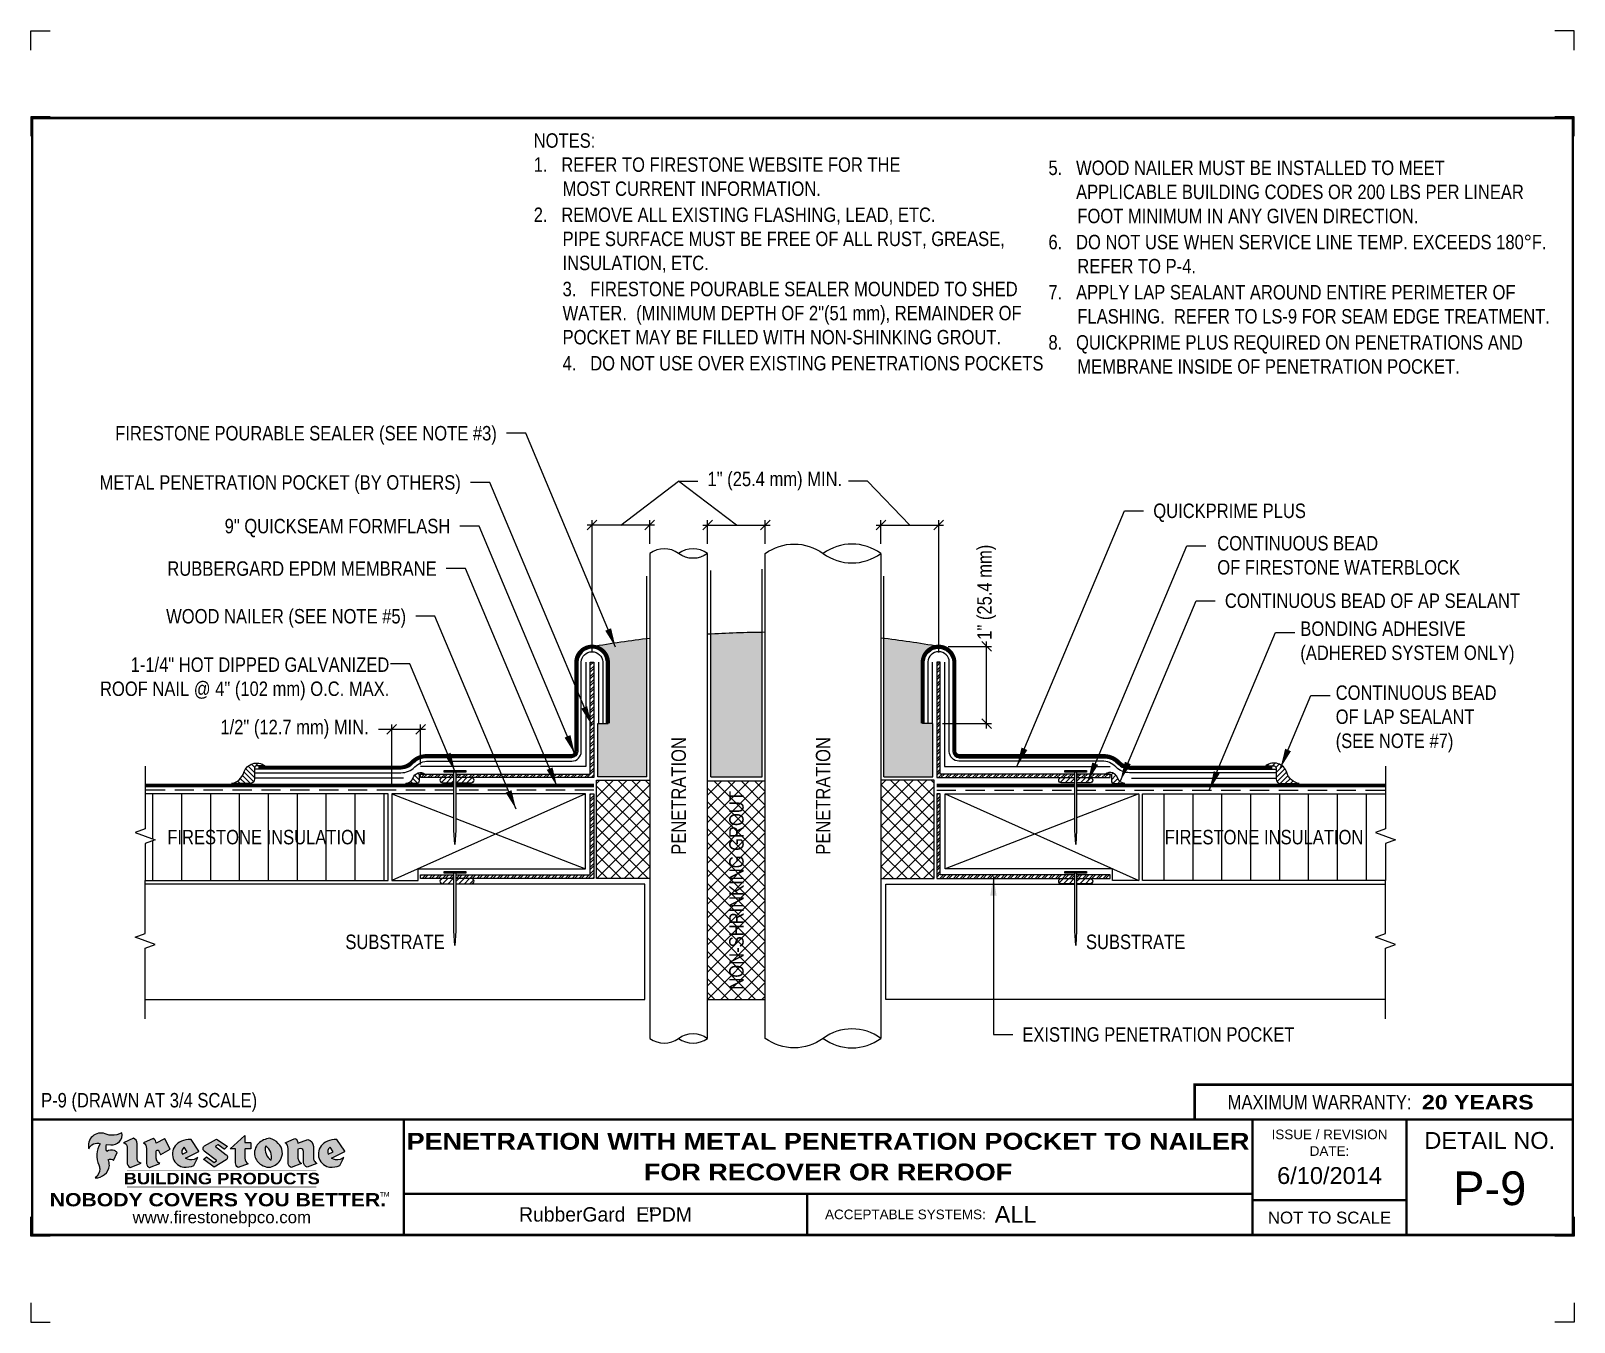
# Model space of a CAD drawing. Header units: inches. Extents: x 99.4 to 119.5, y -301 to -284.2.
import ezdxf
from ezdxf.enums import TextEntityAlignment as Align

# ---------------------------------------------------------------- set-up
doc = ezdxf.new("R2010")
doc.units = ezdxf.units.IN
doc.header["$MEASUREMENT"] = 0
doc.linetypes.add('HIDDEN', pattern=[0.375, 0.25, -0.125])
doc.layers.get('0').update_dxf_attribs({"linetype": 'CONTINUOUS'})
doc.layers.get('DEFPOINTS').update_dxf_attribs({"linetype": 'CONTINUOUS'})
for name, color, linetype in [('FSBP-ACCESSORY-OTHER', 7, 'CONTINUOUS'), ('FSBP-ADHESIVE', 1, 'HIDDEN'), ('FSBP-ANNO-NOTE', 7, 'CONTINUOUS'), ('FSBP-INSULATION', 7, 'CONTINUOUS'), ('FSBP-MEMBRANE', 7, 'CONTINUOUS'), ('FSBP-OTHER', 7, 'CONTINUOUS'), ('FSBP-SEALANTS', 1, 'CONTINUOUS'), ('FSBP-SUBSTRATE-GENERIC', 9, 'CONTINUOUS'), ('FSBP-TTLB', 7, 'CONTINUOUS'), ('FSBP-TTLB-BORDER', 7, 'CONTINUOUS'), ('FSBP-TTLB-TEXT', 7, 'CONTINUOUS'), ('FSBP-WOOD', 7, 'CONTINUOUS')]:
    doc.layers.add(name, color=color, linetype=linetype)
doc.styles.add('FSBP_ARIAL', font='arial.ttf')
doc.styles.add('FSBP_ARIAL_BOLD', font='')
doc.styles.add('FSBP_ARIAL_NAR', font='ARIALN.TTF')
doc.styles.add('FSBP_BANKGOTHIC', font='bgothm.ttf')
doc.styles.get('FSBP_ARIAL_BOLD').set_extended_font_data('Arial Black')
doc.linetypes.add('ZIGZAG', pattern='A,0.0001,-0.2,[131,ltypeshp.shx,S=0.2,R=0,X=-0.2,Y=0],-0.4,[131,ltypeshp.shx,S=0.2,R=180,X=0.2,Y=0],-0.2', length=0.8001)
doc.dimstyles.new('FSBP-DIM', dxfattribs={"dimtxt": 0.1875, "dimasz": 0.125, "dimexe": 0.0625, "dimexo": 0.125, "dimgap": 0.125, "dimtad": 0, "dimdec": 0, "dimzin": 1, "dimdsep": 46, "dimlunit": 4, "dimtxsty": 'FSBP_ARIAL_NAR', "dimblk": 'OBLIQUE', "dimcen": 0.09375, "dimdle": 0.0625, "dimclrd": 256, "dimclre": 256, "dimclrt": 256, "dimadec": 0, "dimazin": 0, "dimtfac": 1, "dimtdec": 0, "dimtmove": 1, "dimatfit": 3, "dimfxl": 1, "dimtolj": 1, "dimtzin": 0, "dimlwd": -1, "dimlwe": -1, "dimarcsym": 0})
doc.dimstyles.new('FSBP-LEADER', dxfattribs={"dimtxt": 0.1875, "dimasz": 0.25, "dimexe": 0.0625, "dimexo": 0.125, "dimgap": 0.125, "dimtad": 0, "dimtih": 1, "dimtoh": 1, "dimdec": 4, "dimzin": 0, "dimdsep": 46, "dimlunit": 4, "dimtxsty": 'FSBP_ARIAL_NAR', "dimcen": 0.09375, "dimclrd": 256, "dimclre": 256, "dimclrt": 256, "dimadec": 0, "dimazin": 0, "dimtfac": 1, "dimtdec": 4, "dimtofl": 0, "dimtmove": 0, "dimatfit": 3, "dimfxl": 1, "dimtolj": 1, "dimtzin": 0, "dimlwd": -1, "dimlwe": -1, "dimarcsym": 0})
pattern_1 = [(90, (-44.46874999999966, -91.07266963628265), (-0.375, 2.296136913416957e-17), [])]
pattern_2 = [(45, (-176.4687499999998, -143.6076696362825), (-0.04419417382415922, 0.04419417382415922), []), (45, (-176.4687499999998, -143.5764196362825), (-0.04419417382415922, 0.04419417382415922), [])]
pattern_3 = [(45, (-176.4687499999998, -143.6076696362825), (-0.03535533905932738, 0.03535533905932738), [])]

msp = doc.modelspace()

# ---------------------------------------------------------------- texts
at = {"layer": 'DEFPOINTS', "style": 'FSBP_ARIAL_NAR'}
msp.add_text('P-9 (DRAWN AT 3/4 SCALE)', height=0.1875, dxfattribs=at).set_placement((99.57985848452972, -298.1186479427975), align=Align.MIDDLE_LEFT)
at = {"layer": 'FSBP-ANNO-NOTE', "style": 'FSBP_ARIAL_NAR'}
for s, p in [('FIRESTONE POURABLE SEALER (SEE NOTE #3)', (105.4945033373516, -289.4606157488232)), ('METAL PENETRATION POCKET (BY OTHERS)', (105.0274840408653, -290.0996481062596)), ('9" QUICKSEAM FORMFLASH', (104.8907310754884, -290.6662150742071)), ('RUBBERGARD EPDM MEMBRANE', (104.7141373343805, -291.217843601787)), ('WOOD NAILER (SEE NOTE #5)', (104.3174657894777, -291.8365008947786))]:
    msp.add_text(s, height=0.1875, dxfattribs=at).set_placement(p, align=Align.MIDDLE_RIGHT)
for s, p in [('QUICKPRIME PLUS', (114.0158355930861, -290.4677873123168)), ('CONTINUOUS BEAD OF AP SEALANT', (114.9452745783343, -291.6347450097784)), ('EXISTING PENETRATION POCKET', (112.31601487547, -297.2652522001817))]:
    msp.add_text(s, height=0.1875, dxfattribs=at).set_placement(p, align=Align.MIDDLE_LEFT)
for s, p in [('PENETRATION', (107.8550773754699, -294.1689880162292)), ('PENETRATION', (109.73007737547, -294.1689880162292)), ('NON-SHRINKING GROUT', (108.60507737547, -295.3945651431051))]:
    msp.add_text(s, height=0.1875, rotation=90, dxfattribs=at).set_placement(p, align=Align.MIDDLE)
for s, p in [('FIRESTONE INSULATION', (102.5065904465035, -294.7034287770632)), ('FIRESTONE INSULATION', (115.4535643044366, -294.7034287770633)), ('SUBSTRATE', (104.173555765826, -296.0628037770633)), ('SUBSTRATE', (113.7865989851141, -296.0628037770633))]:
    msp.add_text(s, height=0.1875, dxfattribs=at).set_placement(p, align=Align.MIDDLE_CENTER)
at = {"layer": 'FSBP-ANNO-NOTE', "char_height": 0.1875, "attachment_point": 1, "style": 'FSBP_ARIAL_NAR'}
for s, width, heights, insert in [('\\pi-0.375,l0.375,t0.1875,0.375;NOTES:\\P1.   REFER TO FIRESTONE WEBSITE FOR THE                \\P\\pi0;MOST CURRENT INFORMATION.\\P\\pi-0.375;{\\H0.083333x;\\P\\pt0.375;}2.   REMOVE ALL EXISTING FLASHING, LEAD, ETC.\\P\\pi0;PIPE SURFACE MUST BE FREE OF ALL RUST, GREASE, INSULATION, ETC.\\P{\\H0.083333x;\\P\\pi-0.375;}3.   FIRESTONE POURABLE SEALER MOUNDED TO SHED WATER.  (MINIMUM DEPTH OF 2"(51 mm), REMAINDER OF POCKET MAY BE FILLED WITH NON-SHINKING GROUT. \\P{\\H0.083333x;\\P}4.   DO NOT USE OVER EXISTING PENETRATIONS POCKETS', 6.433901067091938, [3.434524132200751], (105.9738648130442, -285.5674691764852)), ('\\A1;\\pi-0.375,l0.375,t0.375;5.   WOOD NAILER MUST BE INSTALLED TO MEET\\P      APPLICABLE BUILDING CODES OR 200 LBS PER LINEAR FOOT MINIMUM IN ANY GIVEN DIRECTION.\\P{\\H0.083333x;\\P}6.   DO NOT USE WHEN SERVICE LINE TEMP. EXCEEDS 180°F. REFER TO P-4.{\\H0.083333x;\\P\\ptz;\\P\\pt0.375;}7.   APPLY LAP SEALANT AROUND ENTIRE PERIMETER OF FLASHING.  REFER TO LS-9 FOR SEAM EDGE TREATMENT.\\P{\\H0.083333x;\\P}8.   QUICKPRIME PLUS REQUIRED ON PENETRATIONS AND MEMBRANE INSIDE OF PENETRATION POCKET.', 6.539554345439683, [3.640632569124081], (112.6551405369682, -285.9218618660616)), ('\\A1;\\pi-0.375,l0.375,t0.375;CONTINUOUS BEAD \\POF FIRESTONE WATERBLOCK', 3.665166970477003, [0.524620496060324], (114.8464126194594, -290.7948928414426)), ('\\A1;\\pi-0.375,l0.375,t0.375;BONDING ADHESIVE\\P(ADHERED SYSTEM ONLY)', 2.901163796235778, [0.699724375785026], (115.9243032299237, -291.9042537866371)), ('\\A1;\\pi0.17776,l0.375,t0.92776;1-1/4" HOT DIPPED GALVANIZED \\P\\pi-0.21937,t0.53063;ROOF NAIL @ 4" (102 mm) O.C. MAX.', 3.876473527168855, [0.600738200599098], (100.1889474805794, -292.3711707860184)), ('\\A1;\\pi-0.375,l0.375,t0.375;CONTINUOUS BEAD \\POF LAP SEALANT\\P(SEE NOTE #7)', 2.258976580214949, [0.9508773546367042], (116.3834127172267, -292.7343678367943))]:
    msp.add_mtext_dynamic_manual_height_columns(s, width=width, gutter_width=23.08110225731588, heights=heights, dxfattribs=dict(at, insert=insert))

# ---------------------------------------------------------------- blocks, each defined once
blk = doc.blocks.new('_OBLIQUE')
at = {"color": 0, "linetype": 'ByBlock'}
blk.add_line((-0.5, -0.5), (0.5, 0.5), dxfattribs=at)
blk = doc.blocks.new('*D1')
at = {"layer": 'DEFPOINTS', "color": 0, "transparency": 16777216}
for p in [(104.5055217368251, -293.3030863029493), (104.5055217368251, -293.8846938705128), (104.1305217368251, -294.1409287770633)]:
    blk.add_point(p, dxfattribs=at)
at = {"layer": 'FSBP-ANNO-NOTE', "transparency": 16777216}
for p, q in [((104.1305217368251, -294.0159287770633), (104.1305217368251, -293.2405863029493)), ((104.5055217368251, -293.7596938705128), (104.5055217368251, -293.2405863029493)), ((103.9581130627564, -293.3030863029493), (104.1305217368251, -293.3030863029493)), ((104.0680217368251, -293.3030863029493), (104.5680217368251, -293.3030863029493))]:
    blk.add_line(p, q, dxfattribs=at)
at = {"layer": 'FSBP-ANNO-NOTE', "transparency": 16777216, "xscale": 0.125, "yscale": 0.125, "zscale": 0.125, "rotation": 180}
blk.add_blockref('_OBLIQUE', (104.1305217368251, -293.3030863029493), dxfattribs=at)
at = {"layer": 'FSBP-ANNO-NOTE', "transparency": 16777216, "xscale": 0.125, "yscale": 0.125, "zscale": 0.125}
blk.add_blockref('_OBLIQUE', (104.5055217368251, -293.3030863029493), dxfattribs=at)
at = {"layer": 'FSBP-ANNO-NOTE', "transparency": 16777216, "insert": (103.8331130627564, -293.3030863029493), "char_height": 0.1875, "attachment_point": 6, "style": 'FSBP_ARIAL_NAR'}
blk.add_mtext('\\A1;1/2" (12.7 mm) MIN.', dxfattribs=at)
blk = doc.blocks.new('*D3')
at = {"layer": 'DEFPOINTS', "color": 0, "transparency": 16777216}
for p in [(106.7320842368251, -290.6531083208092), (107.48007737547, -291.0222582717101), (106.7320842368251, -292.4315688705128)]:
    blk.add_point(p, dxfattribs=at)
at = {"layer": 'FSBP-ANNO-NOTE', "transparency": 16777216}
for p, q in [((107.1060808061476, -290.6531083208092), (107.8550773754701, -290.0822673143712)), ((107.8550773754701, -290.0822673143712), (108.1050773754701, -290.0822673143712)), ((107.54257737547, -290.6531083208092), (106.6695842368251, -290.6531083208092)), ((106.7320842368251, -292.3065688705128), (106.7320842368251, -290.5906083208092)), ((107.48007737547, -290.8972582717101), (107.48007737547, -290.5906083208092))]:
    blk.add_line(p, q, dxfattribs=at)
at = {"layer": 'FSBP-ANNO-NOTE', "transparency": 16777216, "xscale": 0.125, "yscale": 0.125, "zscale": 0.125, "rotation": 180}
blk.add_blockref('_OBLIQUE', (106.7320842368251, -290.6531083208092), dxfattribs=at)
at = {"layer": 'FSBP-ANNO-NOTE', "transparency": 16777216, "xscale": 0.125, "yscale": 0.125, "zscale": 0.125}
blk.add_blockref('_OBLIQUE', (107.48007737547, -290.6531083208092), dxfattribs=at)
at = {"layer": 'FSBP-ANNO-NOTE', "transparency": 16777216, "insert": (108.2300773754701, -290.0822673143712), "char_height": 0.1875, "attachment_point": 4, "style": 'FSBP_ARIAL_NAR'}
blk.add_mtext('\\A1;1" (25.4 mm) MIN.', dxfattribs=at)
blk = doc.blocks.new('*D4')
at = {"layer": 'DEFPOINTS', "color": 0, "transparency": 16777216}
for p in [(111.2284788806869, -292.2287827526421), (111.85282725302, -292.2287827526421), (111.1552284106158, -293.2305717464915)]:
    blk.add_point(p, dxfattribs=at)
at = {"layer": 'FSBP-ANNO-NOTE', "transparency": 16777216}
for p, q in [((111.3534788806869, -292.2287827526421), (111.91532725302, -292.2287827526421)), ((111.85282725302, -293.2930717464915), (111.85282725302, -292.1662827526421)), ((111.2802284106158, -293.2305717464915), (111.91532725302, -293.2305717464915))]:
    blk.add_line(p, q, dxfattribs=at)
at = {"layer": 'FSBP-ANNO-NOTE', "transparency": 16777216, "xscale": 0.125, "yscale": 0.125, "zscale": 0.125}
for p, rotation in [((111.85282725302, -292.2287827526421), 90), ((111.85282725302, -293.2305717464915), 270)]:
    blk.add_blockref('_OBLIQUE', p, dxfattribs=dict(at, rotation=rotation))
at = {"layer": 'FSBP-ANNO-NOTE', "transparency": 16777216, "insert": (111.85282725302, -291.5249822116172), "char_height": 0.1875, "attachment_point": 5, "rotation": 90, "style": 'FSBP_ARIAL_NAR'}
blk.add_mtext('\\A1;1" (25.4 mm)', dxfattribs=at)
blk = doc.blocks.new('TTLB-EPDM_2')
at = {"layer": 'FSBP-TTLB-TEXT'}
h = blk.add_hatch(color=1, dxfattribs=at)
edge = h.paths.add_edge_path()
edge.add_arc((1.037309769669573, -0.1982514792917306), 0.1319107607348553, 264.0410451462098, 370.3106169565175)
edge.add_arc((1.027551646585694, 0.1214293576525799), 0.3273056962876235, 270.05058356628535, 295.23459397187514, ccw=False)
edge.add_arc((1.022801957313345, -0.06680179986895154), 0.1391656561713503, 249.3281275763668, 272.0749124149863, ccw=False)
edge.add_line((0.9736743133014443, -0.1970076156048179), (0.9474927838574558, -0.1852745150568325))
edge.add_arc((0.8939498971398288, -0.3394262635682071), 0.1631857907024099, 70.84590087378872, 194.3325259843273)
edge.add_arc((0.8444260109029493, -0.4259936440910768), 0.1179914261095279, 70.96950098067128, 156.9641407594482, ccw=False)
edge.add_arc((1.153141409296894, -0.4684497516079468), 0.3110405457095052, 150.3231137483159, 203.2084295854517)
edge.add_arc((0.7562495500622943, -0.6412608153899899), 0.1218587156617311, 0.8849157075190988, 24.34668939894999, ccw=False)
edge.add_arc((0.7493781665697374, -0.6475258110744375), 0.1289731377238325, -58.36655102076742, 3.6216782311386737, ccw=False)
edge.add_arc((0.8256699029544474, -0.5792158350996106), 0.1783301886510354, 267.2205474105585, 354.1381621173521)
edge.add_arc((0.7903121048625305, -0.6011409294291745), 0.212787892960859, 0.9996158580669322, 21.00503380861244)
edge.add_arc((1.01880712263941, -0.5666691048185161), 0.05136395668415847, 40.82117713173261, 125.52727787225791, ccw=False)
edge.add_line((1.057676976260041, -0.5330924682126437), (1.102776947655911, -0.4308018311949837))
edge.add_arc((1.040858222524664, -0.4699705673995949), 0.07326744446031509, 32.31675181867256, 66.31481236598174)
edge.add_arc((1.032262518825329, -0.5063316993097662), 0.1102246948011782, 69.8179132332389, 125.254734720681)
edge.add_arc((1.127708877207287, -0.368959353531244), 0.1659710644737306, 164.1569669952081, 196.5811013160487, ccw=False)
edge.add_line((0.9680425188342383, -0.3236487780942383), (1.023615334387159, -0.3294494641845773))
h = blk.add_hatch(color=1, dxfattribs=at)
edge = h.paths.add_edge_path()
edge.add_line((1.275239419159561, -0.6223407783464694), (1.415345367376062, -0.5660418822574371))
edge.add_arc((1.421019305783958, -0.5090099247487757), 0.05731350411836949, 181.9717871001989, 264.31851000495806, ccw=False)
edge.add_line((1.363739737527226, -0.5109819325197265), (1.363412352251203, -0.3102363679013962))
edge.add_arc((1.294263659668751, -0.3103491388303989), 0.06914878453844908, 0.0934405599591014, 72.42834396969012)
edge.add_line((1.315139561173908, -0.2444268274366692), (1.186839444240604, -0.3024209471341379))
edge.add_arc((1.175246268095289, -0.3585110609420917), 0.05727567197445628, -0.017399788185912257, 78.322067691347, ccw=False)
edge.add_line((1.232521937428658, -0.3585284546236807), (1.232574268422297, -0.555126496687123))
edge.add_arc((1.305699496415486, -0.5558575689677219), 0.07312888236350451, 179.4272023230205, 245.3845503102953)
h = blk.add_hatch(color=1, dxfattribs=at)
edge = h.paths.add_edge_path()
edge.add_line((1.792026821926584, -0.3839679064720229), (1.722158956877934, -0.2518542302253621))
edge.add_arc((1.720119655279638, -0.2529327078887852), 0.002306916790721817, 27.87197133405656, 117.3766794470751)
edge.add_line((1.719058846382097, -0.250884159729182), (1.610638460368705, -0.3070279753467702))
edge.add_arc((1.547088841662962, -0.3061026658494403), 0.06355635479880145, 359.165808011073, 425.8793658831422)
edge.add_line((1.573061729235633, -0.2480956029480268), (1.446879247402876, -0.3051325108639702))
edge.add_arc((1.407812067100189, -0.370357133046621), 0.07602957263902092, -3.441403975725109, 59.07992244284969, ccw=False)
edge.add_line((1.483704536400296, -0.3749210150788969), (1.483704536400296, -0.5723838140635706))
edge.add_arc((1.54053746518044, -0.568254406115083), 0.05698275005415228, 184.1557352478595, 255.3066498366543)
edge.add_line((1.526084036778343, -0.6233736605654059), (1.657291340682093, -0.570650514527486))
edge.add_arc((1.688298576827198, -0.5021390388423987), 0.0752015358480571, 207.5160880841914, 245.649226723163, ccw=False)
edge.add_arc((1.721050197024907, -0.4914488168456328), 0.1093332836229113, 179.4823365255141, 204.5537900001094, ccw=False)
edge.add_line((1.611721375809452, -0.4904610114968335), (1.611721375809452, -0.4126404716788983))
edge.add_arc((1.628589765097195, -0.414159299036043), 0.01693662875851176, 28.356188110622725, 174.8549701683585, ccw=False)
edge.add_arc((1.627340435522395, -0.4197189881350504), 0.02111886817708033, 22.216893572439517, 40.10213956426492, ccw=False)
edge.add_line((1.646891420738257, -0.4117336534413738), (1.666638796144639, -0.4549750258192233))
edge.add_arc((1.668737246926742, -0.4540167099035481), 0.002306916790685496, 204.545128184284, 299.6323508190091)
edge.add_line((1.669877862091766, -0.4560219186518992), (1.791128135493295, -0.3870515928837648))
edge.add_line((1.791128135493295, -0.3870515928837648), (1.792026821926584, -0.3839679064720229))
h = blk.add_hatch(color=1, dxfattribs=at)
h.paths.add_polyline_path([(2.063388732080512, -0.2583237030618903, 0.02524281661523788), (2.025024361750752, -0.2610532129309178, 0.1213611957758757), (1.901773912052249, -0.3008158885520373, 0.6151668103976068), (1.93274136141747, -0.6099060679591872, 0.05306812109568645), (1.967936229862175, -0.617865745600497, 0.1150932231766138), (2.099126721549737, -0.5994933789882708), (2.151195569562105, -0.4944891916583316, -0.08755405562188731), (2.104230609512001, -0.5187113292177372, -0.265591761123442), (1.992692314386659, -0.5010701623316862), (2.165347897647223, -0.4141184325909109, 0.4518949533370738), (2.166222728871162, -0.4107679608846269)])
h.paths.add_polyline_path([(2.014217313945437, -0.4188965037300676), (1.951113654018855, -0.4515330109460507, -0.3720533890450154), (1.973177450672722, -0.3607130665457561)], flags=16)
h = blk.add_hatch(color=1, dxfattribs=at)
edge = h.paths.add_edge_path()
edge.add_arc((2.260407392426802, -0.3775796671688782), 0.04152450223225729, 123.20805433950699, 232.2027298779723, ccw=False)
edge.add_line((2.237665217914071, -0.3428366421988329), (2.393535971665983, -0.2540943745380986))
edge.add_arc((2.394677353533142, -0.2560991469722482), 0.002306916790741334, 55.64644466176611, 119.65426054492559, ccw=False)
edge.add_line((2.395979141996861, -0.2541946229174954), (2.531809646140459, -0.3470380726374032))
edge.add_arc((2.530468902927946, -0.3489153772789875), 0.002306916790700397, -42.731101238422525, 54.4661353739603, ccw=False)
edge.add_line((2.532163440279987, -0.3504807552658491), (2.498457913851155, -0.3869673252714421))
edge.add_arc((2.496763376499139, -0.3854019472845934), 0.002306916790672934, 233.7527076894875, 317.26889876138785, ccw=False)
edge.add_line((2.495399362263356, -0.38726241234572), (2.413849913492982, -0.3274738082119626))
edge.add_arc((2.412485899257181, -0.3293342732731342), 0.002306916790720064, 53.75270768979358, 124.4135619297835)
edge.add_line((2.41118211687575, -0.3274311136421062), (2.382933981293377, -0.346782838468144))
edge.add_arc((2.38423776367478, -0.3486859980991606), 0.002306916790694898, 124.4135619293799, 231.8459020253626)
edge.add_line((2.382812599816248, -0.3505000469010184), (2.519899969301207, -0.4581994452042721))
edge.add_arc((2.494247019847682, -0.4908523236374461), 0.04152450223225742, -55.21225898295222, 51.84590202520428, ccw=False)
edge.add_line((2.517938320565804, -0.5249552055672808), (2.364434947484597, -0.6179520922513717))
edge.add_arc((2.36323960192349, -0.6159790200102006), 0.002306916790726996, 233.2955624372927, 301.20872157023314, ccw=False)
edge.add_line((2.361860787187538, -0.6178285429225383), (2.231266621301074, -0.5204709167214361))
edge.add_arc((2.232647938930649, -0.5186232623475259), 0.002306916790697672, 135.5134179846393, 233.21798691998708, ccw=False)
edge.add_line((2.231002150870836, -0.5170067083764565), (2.262839375599356, -0.4845937328397696))
edge.add_arc((2.264485163659225, -0.4862102868108537), 0.002306916790748497, 53.0352839999411, 135.513417985369, ccw=False)
edge.add_line((2.265872365996302, -0.4843670465239001), (2.361834678328762, -0.5565872257804898))
edge.add_arc((2.363221880665761, -0.5547439854936304), 0.002306916790627066, 233.0352840000685, 302.2362632414394)
edge.add_line((2.36445241715569, -0.5566953042850713), (2.39428499383348, -0.5378823484768844))
edge.add_arc((2.393054457343549, -0.5359310296853765), 0.002306916790685166, 302.2362632406177, 412.2027298768422)
edge.add_line((2.394468296066179, -0.5341081404551886), (2.234958295420142, -0.4103916733127022))
h = blk.add_hatch(color=1, dxfattribs=at)
edge = h.paths.add_edge_path()
edge.add_line((2.763460561272041, -0.2072496393923444), (2.763460561272041, -0.2969520779963801))
edge.add_arc((2.765767478062699, -0.2969520779963943), 0.00230691679065842, 179.9999999996471, 269.9999999996471)
edge.add_line((2.765767478062685, -0.2992589947870528), (2.835417693520355, -0.2992589947870528))
edge.add_arc((2.835417693520355, -0.3015659115777538), 0.002306916790701052, 0, 90, ccw=False)
edge.add_line((2.837724610311056, -0.3015659115777538), (2.837724610311056, -0.3790761307453892))
edge.add_arc((2.83541769352037, -0.3790761307453749), 0.002306916790686842, 269.99999999964706, 359.99999999964706, ccw=False)
edge.add_line((2.835417693520355, -0.3813830475360618), (2.765767478062685, -0.3813830475360618))
edge.add_arc((2.765767478062699, -0.3836899643267202), 0.00230691679065842, 90.00000000035294, 180.0000000003529)
edge.add_line((2.763460561272041, -0.3836899643267344), (2.763460561272041, -0.5033995910642801))
edge.add_arc((2.836735953378943, -0.5071368822038516), 0.07337063740681413, 177.0802527808789, 245.3249543133826)
edge.add_line((2.806105814540615, -0.5738080530967267), (2.674529557384915, -0.6226036013049594))
edge.add_arc((2.708610405062069, -0.564298408791804), 0.06753517344606039, 177.0345319916277, 239.6926428024901, ccw=False)
edge.add_line((2.641165668230087, -0.560804539009709), (2.641165668230087, -0.3836899643267344))
edge.add_arc((2.638858751439429, -0.3836899643267202), 0.00230691679065842, 359.9999999996471, 449.999999999647)
edge.add_line((2.638858751439443, -0.3813830475360618), (2.572857950769389, -0.3813830475360618))
edge.add_line((2.572857950769389, -0.3813830475360618), (2.763460561272041, -0.2072496393923444))
h = blk.add_hatch(color=1, dxfattribs=at)
edge = h.paths.add_edge_path(flags=16)
edge.add_arc((2.940363509127394, -0.4847985213681437), 0.1684614578629418, 344.5558804047865, 417.0140046669545)
edge.add_arc((3.194458079644619, -0.3883534532477785), 0.1684614578629414, 164.5558804047864, 237.0140046669546)
edge = h.paths.add_edge_path()
edge.add_arc((3.069375116502199, -0.4399344555144872), 0.1828726885096673, 136.0914512150047, 191.213418978326)
edge.add_arc((3.064939550433406, -0.4318234379590333), 0.1803148804748503, 194.0167254156723, 240.6663730831859)
edge.add_arc((3.098047041778981, -0.3845058757092554), 0.2378525180183701, 239.2975390661776, 264.2889872773176)
edge.add_arc((3.04884478212623, -0.4190232383793012), 0.203760689247156, 277.1986764832036, 326.503572961274)
edge.add_arc((3.077739326803546, -0.4341046616465112), 0.171374865791709, 325.3768876809902, 406.3828327799087)
edge.add_arc((3.011839488065919, -0.4896144380417797), 0.2571945645850002, 44.28462553519766, 73.82901434867304)
edge.add_arc((3.117152499586992, -0.4983433120546693), 0.2579560664039132, 97.50292863483666, 134.1039137579027)
h = blk.add_hatch(color=1, dxfattribs=at)
edge = h.paths.add_edge_path()
edge.add_line((3.322690228557462, -0.5721896537377091), (3.322690228557462, -0.3749210150788969))
edge.add_arc((3.246797759257384, -0.3703571330465745), 0.076029572638996, 356.5585960242387, 419.0799224428129)
edge.add_line((3.285864939560099, -0.3051325108639702), (3.412047421392799, -0.2480956029480268))
edge.add_arc((3.386074533820159, -0.3061026658494941), 0.06355635479883807, 0.3962622833877276, 65.87936588318718, ccw=False)
edge.add_line((3.449629368605429, -0.3056631084210863), (3.580526418688805, -0.2593848434574539))
edge.add_arc((3.555744121700958, -0.3530904070730321), 0.09692726601172152, 2.366977007666776, 75.18615851992018, ccw=False)
edge.add_line((3.652588689330287, -0.3490873311063041), (3.652588689330287, -0.4883770011386872))
edge.add_arc((3.761877549389556, -0.4914934052703811), 0.1093332836229047, 178.3666365323574, 204.5537900000422)
edge.add_arc((3.729125929191727, -0.5021836272670953), 0.07520153584796169, 207.5160880841711, 245.2240541443093)
edge.add_line((3.697611150971852, -0.5704631245385627), (3.572585913552643, -0.6207021253773775))
edge.add_arc((3.59534718600759, -0.5526356419907701), 0.07177131519198746, 180.3328587115751, 251.51018566665869, ccw=False)
edge.add_line((3.523577081955409, -0.5530525936986663), (3.523577081955409, -0.4153032515383615))
edge.add_arc((3.486319529276879, -0.4148773504126441), 0.0372599868942854, 359.3450650296066, 449.0500281941028)
edge.add_arc((3.482769874121713, -0.4419622099033496), 0.06447454900600783, 86.29402372314017, 119.8211331593848)
edge.add_line((3.450707067966732, -0.3860252459975726), (3.450707067966732, -0.4904610114968335))
edge.add_arc((3.560035889182251, -0.491448816845647), 0.1093332836229751, 179.4823365255069, 204.5537900001023)
edge.add_arc((3.527284268984408, -0.5021390388424952), 0.07520153584796385, 207.5160880841699, 245.6492267231416)
edge.add_line((3.496277032839316, -0.570650514527486), (3.365069728935509, -0.6233736605654059))
edge.add_arc((3.37950248606194, -0.5682868177318081), 0.05694615642555727, 183.9298782390169, 255.318496325343, ccw=False)
h = blk.add_hatch(color=1, dxfattribs=at)
h.paths.add_polyline_path([(3.957695472291277, -0.2583237030618903, 0.02524281661523822), (3.919331101961575, -0.2610532129309178, 0.1085638477195505), (3.807890832595604, -0.2939221658134414, 0.6425897848490651), (3.827048101628293, -0.6099060679591872, 0.05306812109569052), (3.862242970072884, -0.617865745600497, 0.1150932231766133), (3.993433461760503, -0.5994933789882708), (4.045502309772871, -0.4944891916583316, -0.08755405562189084), (3.998537349722767, -0.5187113292177372, -0.2655917611234366), (3.886999054597368, -0.5010701623316862), (4.059654637857989, -0.4141184325909109, 0.4518949533370731), (4.060529469081928, -0.4107679608846269)])
h.paths.add_polyline_path([(3.90852405415626, -0.4188965037300676), (3.845420394229677, -0.4515330109460507, -0.3720533890450147), (3.867484190883488, -0.3607130665457561)], flags=16)
at = {"layer": 'DEFPOINTS', "linetype": 'Continuous', "ltscale": 1.75}
for points in [[(-0.015625, 13.88083333333333), (-0.015625, 14.13083333333333), (0.234375, 14.13083333333333)], [(20.01562500000003, 13.88083333333333), (20.01562500000003, 14.13083333333333), (19.76562500000003, 14.13083333333333)], [(-0.015625, -2.380833333333342), (-0.015625, -2.630833333333342), (0.234375, -2.630833333333342)], [(20.01562500000003, -2.380833333333342), (20.01562500000003, -2.630833333333342), (19.76562500000003, -2.630833333333342)]]:
    blk.add_lwpolyline(points, dxfattribs=at)
at = {"layer": 'DEFPOINTS', "color": 1}
for points in [[(0.234375, 13.015625), (-0.015625, 13.015625), (-0.015625, 12.765625)], [(20.015625, 12.765625), (20.015625, 13.015625), (19.765625, 13.015625)], [(0.234375, -1.515625), (-0.015625, -1.515625), (-0.015625, -1.265625)], [(20.015625, -1.265625), (20.015625, -1.515625), (19.765625, -1.515625)]]:
    blk.add_lwpolyline(points, dxfattribs=at)
at = {"layer": 'FSBP-TTLB', "const_width": 0.03125}
blk.add_lwpolyline([(15.09028770518938, 0), (20, 0), (20, 0.4512598240669945), (15.09028770518938, 0.4512598240669945)], close=True, dxfattribs=at)
for points in [[(0, 0), (0, -1.5), (20, -1.5), (20, 0), (0, 0)], [(4.825208527206769, 0), (4.825208527206769, -0.9643749050531198)], [(15.84028770518938, 0), (15.84028770518938, -0.9643749050531198)], [(17.84110496735593, 0), (17.84110496735593, -1.5)], [(20, 0), (20, -1.5)], [(4.825208527206769, -0.9643749050531198), (15.84028770518938, -0.9643749050531198)], [(4.825208527206769, -0.9643749050531198), (4.825208527206769, -1.5)], [(15.84028770518938, -0.9643749050531198), (15.84028770518938, -1.5)], [(15.84028770518938, -1.048740175933006), (17.84110496735593, -1.048740175933006)]]:
    blk.add_lwpolyline(points, dxfattribs=at)
at = {"layer": 'FSBP-TTLB-BORDER', "const_width": 0.03125}
blk.add_lwpolyline([(20, 0), (20, 13), (0, 13), (0, 0)], dxfattribs=at)
at = {"layer": 'FSBP-TTLB-TEXT', "color": 1}
blk.add_line((0.7358432058323388, -0.379822754145593), (0.7358432058323388, -0.379822754145593), dxfattribs=at)
for points in [[(1.023615323725323, -0.3294494630716969, 0.5000510906601082), (1.167090420776901, -0.1746414942047778, -0.1103304102359608), (1.027840608309816, -0.2058762110801382, -0.09957876667165425), (0.9736743133014443, -0.1970076156048179), (0.9474927838574558, -0.1852745150568325, 0.5978159689075124), (0.7358432058323388, -0.379822754145593, -0.3938834584182213), (0.8828996422548698, -0.3144510229727047, 0.2349406564350952), (0.86727108227484, -0.5910237178633082, -0.1027304183841549), (0.8780937320133262, -0.6393788197974146, -0.2772692352614086), (0.8170223912655956, -0.7573362346216896, 0.3985429150902959), (1.003067614090241, -0.5974286950643517, 0.0875124847930418), (0.9889600163401155, -0.5248671157293501, -0.3874031597924062), (1.057676976260041, -0.5330924682126437), (1.102776947655911, -0.4308018311949837, 0.1494423498871741), (1.07029056398062, -0.4028746979725923, 0.2467195073738216), (0.9686394281704906, -0.4163228904100862, -0.1424285161541127), (0.9680425188342383, -0.3236487780942383), (1.023615334387159, -0.3294494641845773)], [(2.166222728871162, -0.4107679608846269), (2.063388732080512, -0.2583237030618903, 0.02524281661523788), (2.025024361750752, -0.2610532129309178, 0.1085638477195265), (1.913584092384895, -0.2939221658134414, 0.6425897848491228), (1.93274136141747, -0.6099060679591872, 0.05306812109568648), (1.967936229862175, -0.617865745600497, 0.1150932231766137), (2.099126721549737, -0.5994933789882708), (2.151195569562105, -0.4944891916583316, -0.0875540556218873), (2.104230609512001, -0.5187113292177372, -0.2655917611234418), (1.992692314386659, -0.5010701623316862), (2.165347897647223, -0.4141184325909109)], [(2.763460561272041, -0.2072496393923444), (2.763460561272041, -0.2969520779963801, 0.4142135623730958), (2.765767478062685, -0.2992589947870528), (2.835417693520355, -0.2992589947870528, -0.414213562373095), (2.837724610311056, -0.3015659115777538), (2.837724610311056, -0.3790761307453892, -0.4142135623730938), (2.835417693520355, -0.3813830475360618), (2.765767478062685, -0.3813830475360618, 0.4142135623730958), (2.763460561272041, -0.3836899643267344), (2.763460561272041, -0.5033995910642801, 0.3068985753588853), (2.806105814540615, -0.5738080530967267), (2.674529557384915, -0.6226036013049594, -0.2804194150632976), (2.641165668230087, -0.560804539009709), (2.641165668230087, -0.3836899643267344, 0.414213562373095), (2.638858751439443, -0.3813830475360618), (2.572857950769389, -0.3813830475360618), (2.763460561272041, -0.2072496393923444)], [(4.060529469081928, -0.4107679608846269), (3.957695472291277, -0.2583237030618903, 0.02524281661523788), (3.919331101961575, -0.2610532129309178, 0.1085638477195265), (3.807890832595604, -0.2939221658134414, 0.6425897848491228), (3.827048101628293, -0.6099060679591872, 0.05306812109568648), (3.862242970072884, -0.617865745600497, 0.1150932231766137), (3.993433461760503, -0.5994933789882708), (4.045502309772871, -0.4944891916583316, -0.0875540556218873), (3.998537349722767, -0.5187113292177372, -0.2655917611234418), (3.886999054597368, -0.5010701623316862), (4.059654637857989, -0.4141184325909109)], [(4.059654637857989, -0.4141184325909109, 0.4518949533370731), (4.060529469081928, -0.4107679608846269, 0.4518949533370731)]]:
    blk.add_lwpolyline(points, format="xyb", dxfattribs=at)
for points in [[(1.275239419159561, -0.6223407783464694), (1.415345367376062, -0.5660418822574371, -0.3756100036733062), (1.363739737527226, -0.5109819325197265), (1.363412352251203, -0.3102363679013962, 0.3265360292958048), (1.315139561173908, -0.2444268274366692), (1.186839444240604, -0.3024209471341379, -0.3557863980845349), (1.232521937428658, -0.3585284546236807), (1.232574268422297, -0.555126496687123, 0.2960110723418457)], [(1.792026821926584, -0.3839679064720229), (1.722158956877934, -0.2518542302253621, 0.4116839150163434), (1.719058846382097, -0.250884159729182), (1.610638460368705, -0.3070279753467702, 0.2996033003794034), (1.573061729235633, -0.2480956029480268), (1.446879247402876, -0.3051325108639702, -0.2797757560995365), (1.483704536400296, -0.3749210150788969), (1.483704536400296, -0.5723838140635706, 0.320828638474519), (1.526084036778343, -0.6233736605654059), (1.657291340682093, -0.570650514527486, -0.1679398621276611), (1.621603752698661, -0.5368819723450571, -0.1098333365370753), (1.611721375809452, -0.4904610114968335), (1.611721375809452, -0.4126404716788983, -0.743334502655012), (1.64349420176768, -0.4061152228778298, -0.07819791644735608), (1.646891420738257, -0.4117336534413738), (1.666638796144639, -0.4549750258192233, 0.4404648714563479), (1.669877862091766, -0.4560219186518992), (1.791128135493295, -0.3870515928837648)], [(1.951113654018855, -0.4515330109460507), (2.014217313945437, -0.4188965037300676), (1.973177450672722, -0.3607130665457561, 0.3720533890450154)], [(2.234958295420142, -0.4103916733127022, -0.5150044486718882), (2.237665217914071, -0.3428366421988329), (2.393535971665983, -0.2540943745380986, -0.2867822934100265), (2.395979141996861, -0.2541946229174954), (2.531809646140459, -0.3470380726374032, -0.4515027974650387), (2.532163440279987, -0.3504807552658491), (2.498457913851155, -0.3869673252714421, -0.3814439164929681), (2.495399362263356, -0.38726241234572), (2.413849913492982, -0.3274738082119626, 0.3184718635035665), (2.41118211687575, -0.3274311136421062), (2.382933981293377, -0.346782838468144, 0.5064094529656681), (2.382812599816248, -0.3505000469010184), (2.519899969301207, -0.4581994452042721, -0.5043597839115849), (2.517938320565804, -0.5249552055672808), (2.364434947484597, -0.6179520922513717, -0.3053163970316367), (2.361860787187538, -0.6178285429225383), (2.231266621301074, -0.5204709167214361, -0.4541703869768119), (2.231002150870836, -0.5170067083764565), (2.262839375599356, -0.4845937328397696, -0.3762644290664977), (2.265872365996302, -0.4843670465239001), (2.361834678328762, -0.5565872257804898, 0.3114700032088108), (2.36445241715569, -0.5566953042850713), (2.39428499383348, -0.5378823484768844, 0.520381097387146), (2.394468296066179, -0.5341081404551886)], [(2.937624918725987, -0.3131105398334029, 0.2452625673097023), (2.889993533867141, -0.4754966266250307, 0.2064059665179019), (2.976604338974084, -0.5890186876871866, 0.1094800500670344), (3.074378098474654, -0.6211778035979165, 0.2185147641853038), (3.218764944843201, -0.5314757029352819, 0.3689489483072479), (3.195959963110113, -0.3100352223135445, 0.1296305888694145), (3.0834694040758, -0.242595816912754, 0.1610736375384317)], [(3.10274193015772, -0.5296595419651595, 0.3271311138286319), (3.032079658614293, -0.3434924326507627, 0.3271311138286322)], [(3.322690228557462, -0.5721896537377091), (3.322690228557462, -0.3749210150788969, 0.2797757560995341), (3.285864939560099, -0.3051325108639702), (3.412047421392799, -0.2480956029480268, -0.2937618496109166), (3.449629368605429, -0.3056631084210863), (3.580526418688805, -0.2593848434574539, -0.3288760160581939), (3.652588689330287, -0.3490873311063041), (3.652588689330287, -0.4883770011386872, 0.114762897203527), (3.662431105063263, -0.536926560769686, 0.166032965990522), (3.697611150971852, -0.5704631245385627), (3.572585913552643, -0.6207021253773775, -0.3209557512194564), (3.523577081955409, -0.5530525936986663), (3.523577081955409, -0.4153032515383615, 0.4127061514896111), (3.48693727661589, -0.3776224848030694, 0.1473421876160361), (3.450707067966732, -0.3860252459975726), (3.450707067966732, -0.4904610114968335, 0.1098333365370753), (3.460589444855941, -0.5368819723450855, 0.1679398621276611), (3.496277032839316, -0.570650514527486), (3.365069728935509, -0.6233736605654059, -0.3219729545308964), (3.322690228557462, -0.5721896537377091, 29.1476284739)], [(3.845420394229677, -0.4515330109460507), (3.90852405415626, -0.4188965037300676), (3.867484190883488, -0.3607130665457561, 0.3720533890450154)]]:
    blk.add_lwpolyline(points, format="xyb", close=True, dxfattribs=at)
at = {"layer": 'FSBP-TTLB-TEXT'}
for points, const_width in [([(1.233926579809207, -0.6584455781731435), (3.691229482685259, -0.6584455781731577)], 0.0078125), ([(1.233926579809207, -0.8761560960495984), (3.691229482685259, -0.8761560960495842)], 0.0078125), ([(10.06152282927678, -0.9643749050531198), (10.06152282927678, -1.5)], 0.03125)]:
    blk.add_lwpolyline(points, dxfattribs=dict(at, const_width=const_width))
at = {"layer": 'FSBP-TTLB-TEXT', "color": 1}
for centre, start, end in [((1.789987520328282, -0.3850463841354355), 299.6323508193319, 27.87197133380463), ((2.164310260790558, -0.412058050385383), 296.7304547840455, 34.00233684987403)]:
    blk.add_arc(centre, 0.00230691679068068, start, end, dxfattribs=at)
at = {"layer": 'FSBP-TTLB-TEXT', "style": 'FSBP_ARIAL_NAR'}
blk.add_text('MAXIMUM WARRANTY:', height=0.1875, dxfattribs=at).set_placement((17.90516569312837, 0.2256299120335257), align=Align.MIDDLE_RIGHT)
at = {"layer": 'FSBP-TTLB-TEXT'}
for s, height, style, p in [('ISSUE / REVISION', 0.125, 'FSBP_ARIAL', (16.84069633627263, -0.1938496373466023)), ('DETAIL NO.', 0.21875, 'FSBP_ARIAL', (18.92055248367797, -0.2724398367368792)), ('DATE:', 0.125, 'FSBP_ARIAL', (16.84069633627263, -0.409973105348854)), ('www.firestonebpco.com', 0.15625, 'FSBP_ARIAL', (2.462578031247233, -1.268657306740124)), ('RubberGard  EPDM', 0.1875, 'FSBP_BANKGOTHIC', (7.443365678241776, -1.23218745252656)), ('TM', 0.0625, 'FSBP_BANKGOTHIC', (8.023397742165457, -1.169706269210366)), ('NOT TO SCALE', 0.15625, 'FSBP_ARIAL', (16.84069633627263, -1.274370087966503))]:
    blk.add_text(s, height=height, dxfattribs=dict(at, style=style)).set_placement(p, align=Align.MIDDLE_CENTER)
at = {"layer": 'FSBP-TTLB-TEXT', "lineweight": 18, "style": 'FSBP_ARIAL_BOLD'}
blk.add_text('BUILDING PRODUCTS', height=0.1484375, dxfattribs=at).set_placement((2.462578031247233, -0.7673008371113639), align=Align.MIDDLE_CENTER)
at = {"layer": 'FSBP-TTLB-TEXT', "color": 1}
for s, height, style, p in [('NOBODY COVERS YOU BETTER.', 0.171875, 'FSBP_ARIAL_BOLD', (2.412604263603384, -1.041650450587369)), ('TM', 0.0625, 'FSBP_BANKGOTHIC', (4.576671173373001, -0.9725745042934193))]:
    blk.add_text(s, height=height, dxfattribs=dict(at, style=style)).set_placement(p, align=Align.MIDDLE_CENTER)
at = {"layer": 'FSBP-TTLB-TEXT', "style": 'FSBP_ARIAL'}
blk.add_text('ACCEPTABLE SYSTEMS:', height=0.125, dxfattribs=at).set_placement((10.29281281591562, -1.23218745252656), align=Align.MIDDLE_LEFT)
at = {"layer": 'FSBP-TTLB-TEXT'}
for tag, height, style, p in [('MAXIMUM_WARRANTY', 0.1875, 'FSBP_ARIAL_BOLD', (18.03987100774941, 0.2240244307510579)), ('ACCPT_SYSTEMS', 0.21875, 'FSBP_ARIAL', (12.49438170418193, -1.23218745252656))]:
    blk.add_attdef(tag, text='', height=height, dxfattribs=dict(at, style=style)).set_placement(p, align=Align.MIDDLE_LEFT)
for tag, height, style, p in [('DETAIL_DESCP_LINE_1', 0.21875, 'FSBP_ARIAL_BOLD', (10.33118450231211, -0.2831249841755152)), ('DETAIL_DESCP_LINE_2', 0.21875, 'FSBP_ARIAL_BOLD', (10.33118450231211, -0.6812499208775904)), ('ISSUE_REV_DATE', 0.21875, 'FSBP_ARIAL', (16.84069633627263, -0.7282559425942452)), ('DETAIL_NUMBER', 0.4375, 'FSBP_ARIAL', (18.91941590748775, -0.8931630692489421))]:
    blk.add_attdef(tag, text='', height=height, dxfattribs=dict(at, style=style)).set_placement(p, align=Align.MIDDLE_CENTER)
blk = doc.blocks.new('FSBP_HOT-DIPPED-NAIL')
at = {"layer": 'FSBP-ACCESSORY-OTHER'}
blk.add_lwpolyline([(0, 0.1875), (0, -0.1875), (-0.03125, -0.1875), (-0.03125000000005684, 0.1875)], close=True, dxfattribs=at)
blk.add_lwpolyline([(0, 0.015625), (1, 0.015625), (1.25, 0), (1, -0.015625), (0, -0.015625)], dxfattribs=at)

# ---------------------------------------------------------------- dimensions: what is measured, and where the dimension line sits
at = {"layer": 'FSBP-ANNO-NOTE'}
for base, p1, p2, angle, text, picture, middle in [((106.7320842368251, -290.6531083208092), (107.48007737547, -291.0222582717101), (106.7320842368251, -292.4315688705128), 180, '1" (25.4 mm) MIN.', '*D3', (108.2300773754701, -290.0822673143712)), ((111.85282725302, -292.2287827526421), (111.1552284106158, -293.2305717464915), (111.2284788806869, -292.2287827526421), 90, '1" (25.4 mm)', '*D4', (111.85282725302, -291.5249822116172))]:
    dim = msp.add_linear_dim(base=base, p1=p1, p2=p2, angle=angle, text=text, dimstyle='FSBP-DIM', dxfattribs=at)
    dim.commit()
    dim.dimension.update_dxf_attribs({"geometry": picture, "text_midpoint": middle, "dimtype": 128})
dim = msp.add_linear_dim(base=(104.5055217368251, -293.3030863029493), p1=(104.1305217368251, -294.1409287770633), p2=(104.5055217368251, -293.8846938705128), text='1/2" (12.7 mm) MIN.', dimstyle='FSBP-DIM', dxfattribs=at)
dim.commit()
dim.dimension.update_dxf_attribs({"geometry": '*D1', "text_midpoint": (102.8906250000006, -293.4202738029493), "dimtype": 128})

# ---------------------------------------------------------------- hatches: boundary and pattern name
at = {"layer": 'FSBP-ACCESSORY-OTHER'}
h = msp.add_hatch(dxfattribs=at)
h.set_pattern_fill('STEEL', color=256, scale=0.5, style=0)
h.set_pattern_definition(pattern_2)
h.paths.add_polyline_path([(106.7555217368251, -292.4315688705128), (106.7086467368251, -292.4315688705128), (106.7086467368251, -293.8846938705128), (106.5328654868251, -293.8846938705128), (104.9625016908265, -293.8846938705128), (104.9625016908266, -293.9315688705128), (106.7555217368251, -293.9315688705128)])
h.paths.add_polyline_path([(104.9390641908265, -293.8846938705127), (104.5055217368251, -293.8846938705128), (104.5055217368251, -293.9315688705127), (104.9390641908265, -293.9315688705128)])
h = msp.add_hatch(dxfattribs=at)
h.set_pattern_fill('STEEL', color=256, scale=0.5, style=0)
h.set_pattern_definition(pattern_2)
h.paths.add_polyline_path([(112.9976530601136, -293.8846938705128), (111.4272892641151, -293.8846938705128), (111.251508014115, -293.8846938705128), (111.251508014115, -292.4315688705128), (111.204633014115, -292.4315688705128), (111.204633014115, -293.9315688705127), (112.9976530601136, -293.9315688705128)])
h.paths.add_polyline_path([(113.454633014115, -293.8846938705128), (113.3418695769484, -293.8846938705128), (113.0210905601136, -293.8846938705128), (113.0210905601136, -293.9315688705127), (113.454633014115, -293.9315688705128)])
h = msp.add_hatch(dxfattribs=at)
h.set_pattern_fill('STEEL', color=256, scale=0.5, style=0)
h.set_pattern_definition(pattern_2)
h.paths.add_polyline_path([(106.7555217368251, -294.1409287770633), (106.7086467368251, -294.1409287770633), (106.7086467368251, -295.1948937605728), (106.5328654868251, -295.1948937605728), (104.9625016908265, -295.1948937605728), (104.9625016908266, -295.2417687605728), (106.7555217368251, -295.2417687605728)])
h.paths.add_polyline_path([(104.9390641908265, -295.1948937605728), (104.5055217368251, -295.1948937605728), (104.5055217368251, -295.2417687605728), (104.9390641908265, -295.2417687605728)])
h = msp.add_hatch(dxfattribs=at)
h.set_pattern_fill('STEEL', color=256, scale=0.5, style=0)
h.set_pattern_definition(pattern_2)
h.paths.add_polyline_path([(113.454633014115, -295.1948937605728), (113.0210905601136, -295.1948937605728), (113.0210905601136, -295.2417687605728), (113.454633014115, -295.2417687605728)])
h.paths.add_polyline_path([(112.9976530601136, -295.1948937605728), (111.4272892641151, -295.1948937605728), (111.251508014115, -295.1948937605727), (111.2515080141147, -294.1409287770633), (111.2046330141148, -294.1409287770633), (111.2046330141151, -295.2417687605728), (112.9976530601136, -295.2417687605728)])
at = {"layer": 'FSBP-INSULATION'}
h = msp.add_hatch(dxfattribs=at)
h.set_pattern_fill('LINE', color=256, scale=3, angle=90, style=0)
h.set_pattern_definition(pattern_1)
h.paths.add_polyline_path([(104.0836467368251, -295.2659287770634), (104.0836467368251, -294.1409287770633), (100.9295341561821, -294.1409287770634), (100.9295341561819, -294.5968474018449), (100.8007461521451, -294.6437224018449), (101.0583221602188, -294.7374724018449), (100.9295341561819, -294.7843474018449), (100.9295341561819, -295.2659287770633)])
h.paths.add_polyline_path([(101.1692460570083, -294.8488819660128), (103.8439348359988, -294.8488819660128), (103.8439348359988, -294.5578476890687), (101.1692460570083, -294.5578476890687)], flags=24)
h = msp.add_hatch(dxfattribs=at)
h.set_pattern_fill('LINE', color=256, scale=3, angle=90, style=0)
h.set_pattern_definition(pattern_1)
h.paths.add_polyline_path([(113.876508014115, -294.1409287770634), (113.876508014115, -295.2659287770633), (117.0306205947583, -295.2659287770633), (117.0306205947583, -294.784347401845), (117.1594085987952, -294.7374724018451), (116.9018325907214, -294.6437224018451), (117.0306205947583, -294.5968474018451), (117.030620594758, -294.1409287770633)])
h.paths.add_polyline_path([(114.1162199149413, -294.8488819660129), (116.7909086939318, -294.8488819660129), (116.7909086939318, -294.5578476890688), (114.1162199149413, -294.5578476890688)], flags=24)
at = {"layer": 'FSBP-OTHER'}
h = msp.add_hatch(dxfattribs=at)
h.set_pattern_fill('ANSI37', color=256, style=0)
h.set_pattern_definition([(45, (6.252776074688882e-13, -74.29147171961606), (-0.08838834764831843, 0.08838834764831845), []), (135, (6.252776074688882e-13, -74.29147171961606), (-0.08838834764831845, -0.08838834764831843), [])])
h.paths.add_polyline_path([(107.4800773754701, -293.9657060470225), (106.7891849312813, -293.9657060470224), (106.7891849312815, -295.2427414590624), (107.48007737547, -295.2427414590624)])
h.paths.add_polyline_path([(108.98007737547, -293.9763265091468), (108.2300773754701, -293.9763265091468), (108.23007737547, -296.8128037770634), (108.98007737547, -296.8128037770634)])
h.paths.add_polyline_path([(111.1709698196588, -293.9657060470225), (110.48007737547, -293.9657060470224), (110.48007737547, -295.2427414590624), (111.1709698196586, -295.2427414590624)])
h.paths.add_polyline_path([(108.7505945139421, -296.7316537345104), (108.7505945139421, -294.0574765516999), (108.459560236998, -294.0574765516999), (108.459560236998, -296.7316537345104)], flags=24)
at = {"layer": 'FSBP-SEALANTS'}
h = msp.add_hatch(dxfattribs=at)
h.set_pattern_fill('AR-SAND', color=256, scale=0.025, style=0)
h.set_pattern_definition([(37.50000000000001, (6.821210263296962e-13, -69.041471719616), (-0.001574833952740204, 0.04817059422532897), [0, -0.03800000000000001, 0, -0.0425, 0, -0.040625]), (7.499999999999999, (6.821210263296962e-13, -69.041471719616), (0.04424441763169318, 0.07055365163074351), [0, -0.0205, 0, -0.03425, 0, -0.013125]), (327.5, (-0.03074999999931788, -69.041471719616), (0.07785354654378739, 0.0001414763384241069), [0, -0.0125, 0, -0.04500000000000001, 0, -0.05875]), (317.5, (-0.03074999999931788, -69.041471719616), (0.07515316511430735, 0.02194188912335623), [0, -0.00625, 0, -0.0295, 0, -0.03375])])
h.paths.add_polyline_path([(107.4405187679506, -292.1249459886907, 0.01174016976444197), (106.7316758702529, -292.2287827526422, -0.4043529632897149), (106.9400773754701, -292.430260096467), (106.94007737547, -293.2284438705128), (106.8049263403243, -293.2284438705128), (106.8049263403243, -293.9196902167106), (107.4405187679505, -293.9196902167106)])
h.paths.add_polyline_path([(108.9376650614512, -292.0411085714735, 0.01228106908814912), (108.274098668971, -292.0641844170311), (108.274098668971, -293.9196902167106), (108.9376650614514, -293.9196902167106)])
h.paths.add_polyline_path([(111.02007737547, -292.430260096467, -0.4043529632895366), (111.2284788806871, -292.2287827526422, 0.01174016976443973), (110.5196359829895, -292.1249459886907), (110.5196359829896, -293.9196902167106), (111.1552284106158, -293.9196902167106), (111.1552284106158, -293.2284438705128), (111.0200773754701, -293.2284438705128)])
h = msp.add_hatch(dxfattribs=at)
h.set_pattern_fill('ANSI31', color=256, scale=0.375, angle=90, style=0)
h.set_pattern_definition([(135, (-46.02110252034535, -34.78516090602687), (-0.03314563036811942, -0.03314563036811941), [])])
edge = h.paths.add_edge_path()
edge.add_line((102.4830072700319, -293.7761331535143), (102.3826774925203, -293.7761331535143))
edge.add_arc((102.3826774925203, -293.8073831535143), 0.03125, 90, 180)
edge.add_line((102.3514274925203, -293.8073831535143), (102.3514274925203, -293.9470706535143))
edge.add_arc((102.2889274925203, -293.9470706535143), 0.0625, -89.99999999997402, 0, ccw=False)
edge.add_line((102.2889274925203, -294.0095706535143), (102.0494996681986, -294.0095706535143))
edge.add_arc((102.0031842672253, -293.7946259833087), 0.2198779834751552, 282.1599411504431, 341.8454340414346)
edge.add_arc((102.3793145536819, -293.9184990889963), 0.1761256341641667, 53.932148878022815, 161.679073836779, ccw=False)
h = msp.add_hatch(dxfattribs=at)
h.set_pattern_fill('ANSI31', color=256, scale=0.375, angle=90, style=0)
h.set_pattern_definition([(45.00000000000001, (263.9812572712854, -34.78516090602687), (0.03314563036811942, -0.03314563036811941), [])])
edge = h.paths.add_edge_path()
edge.add_line((115.4771474809082, -293.7761331535143), (115.5774772584197, -293.7761331535143))
edge.add_arc((115.5774772584197, -293.8073831535143), 0.03125, 0, 90, ccw=False)
edge.add_line((115.6087272584197, -293.8073831535143), (115.6087272584197, -293.9470706535143))
edge.add_arc((115.6712272584197, -293.9470706535143), 0.0625, 180, 269.9999999999739)
edge.add_line((115.6712272584197, -294.0095706535143), (115.9106550827415, -294.0095706535143))
edge.add_arc((115.9569704837148, -293.7946259833087), 0.2198779834751552, 198.1545659585654, 257.8400588495569, ccw=False)
edge.add_arc((115.5808401972582, -293.9184990889963), 0.1761256341641667, 18.32092616322102, 126.0678511219772)
h = msp.add_hatch(dxfattribs=at)
h.set_pattern_fill('ANSI31', color=256, scale=0.375, angle=90, style=0)
h.set_pattern_definition([(135, (-43.96417343070027, -17.16643365703158), (-0.03314563036811942, -0.03314563036811941), [])])
edge = h.paths.add_edge_path()
edge.add_line((104.5627097100067, -293.8846938705128), (104.5055217368252, -293.8846938705128))
edge.add_arc((104.5055217368251, -293.9025063705128), 0.01781249999993406, 89.99999999981716, 179.9999999998171)
edge.add_line((104.4877092368252, -293.9025063705127), (104.4877092368252, -293.9739456535142))
edge.add_arc((104.4520842368251, -293.9739456535142), 0.03562500000003865, -89.9999999999086, 9.140421752817929e-11, ccw=False)
edge.add_line((104.4520842368252, -294.0095706535143), (104.3156103769618, -294.0095706535142))
edge.add_arc((104.2995782702449, -293.8951279289352), 0.1155602252284058, 277.9745821090923, 340.1932145819347)
edge.add_arc((104.5036048616872, -293.9658424537375), 0.1003916114735601, 53.932148877979785, 161.6790738367359, ccw=False)
h = msp.add_hatch(dxfattribs=at)
h.set_pattern_fill('ANSI31', color=256, scale=0.375, angle=90, style=0)
h.set_pattern_definition([(45.00000000000001, (261.9243281816404, -17.16643365703158), (0.03314563036811942, -0.03314563036811941), [])])
edge = h.paths.add_edge_path()
edge.add_line((113.3974450409333, -293.8846938705128), (113.4546330141149, -293.8846938705128))
edge.add_arc((113.454633014115, -293.9025063705128), 0.01781249999993406, 1.8280843505635858e-10, 90.00000000018281, ccw=False)
edge.add_line((113.4724455141149, -293.9025063705127), (113.4724455141149, -293.9739456535142))
edge.add_arc((113.5080705141149, -293.9739456535142), 0.03562500000003865, 179.9999999999086, 269.9999999999086)
edge.add_line((113.5080705141149, -294.0095706535143), (113.6445443739783, -294.0095706535142))
edge.add_arc((113.6605764806952, -293.8951279289352), 0.1155602252284058, 199.8067854180653, 262.02541789090765, ccw=False)
edge.add_arc((113.4565498892529, -293.9658424537375), 0.1003916114735601, 18.32092616326416, 126.0678511220201)
h = msp.add_hatch(dxfattribs=at)
h.set_pattern_fill('ANSI31', color=256, scale=0.4, style=0)
h.set_pattern_definition(pattern_3)
h.paths.add_polyline_path([(105.1656010428271, -295.2417687605728), (104.9625016908265, -295.2417687605728), (104.9625016908265, -295.3092687605728), (105.1656010428271, -295.3092687605728, 1)])
h.paths.add_polyline_path([(104.9390641908265, -295.2417687605728), (104.7906010428271, -295.2417687605728, 1), (104.7906010428271, -295.3092687605728), (104.9390641908265, -295.3092687605728)])
h = msp.add_hatch(dxfattribs=at)
h.set_pattern_fill('ANSI31', color=256, scale=0.4, style=0)
h.set_pattern_definition(pattern_3)
h.paths.add_polyline_path([(113.1972797238203, -295.2417687605728), (113.0210905601136, -295.2417687605728), (113.0210905601136, -295.3092687605728), (113.1972797238203, -295.3092687605728, 1)])
h.paths.add_polyline_path([(112.9976530601136, -295.2417687605728), (112.8222797238203, -295.2417687605728, 1), (112.8222797238203, -295.3092687605728), (112.9976530601137, -295.3092687605728)])

# ---------------------------------------------------------------- linework, layer by layer
at = {"layer": 'FSBP-ACCESSORY-OTHER'}
for points in [[(104.9625016908265, -293.8846938705128), (106.5328654868251, -293.8846938705128), (106.7086467368251, -293.8846938705128), (106.7086467368251, -292.4315688705128), (106.7555217368251, -292.4315688705128), (106.7555217368251, -293.9315688705128), (106.7555217368251, -293.9315688705128), (104.9625016908265, -293.9315688705128)], [(112.9976530601136, -293.8846938705128), (111.4272892641151, -293.8846938705128), (111.251508014115, -293.8846938705128), (111.251508014115, -292.4315688705128), (111.204633014115, -292.4315688705128), (111.204633014115, -293.9315688705128), (111.2046330141151, -293.9315688705128), (112.9976530601136, -293.9315688705128)], [(104.9390641908265, -293.9315688705128), (104.5055217368251, -293.9315688705128), (104.5055217368251, -293.8846938705128), (104.9390641908265, -293.8846938705128)], [(113.0210905601136, -293.9315688705128), (113.454633014115, -293.9315688705128), (113.454633014115, -293.8846938705128), (113.0210905601136, -293.8846938705128)], [(104.9625016908265, -295.1948937605728), (106.5328654868251, -295.1948937605728), (106.7086467368251, -295.1948937605728), (106.7086467368251, -294.1409287770633), (106.7555217368251, -294.1409287770633), (106.7555217368251, -295.2417687605728), (106.7555217368251, -295.2417687605728), (104.9625016908265, -295.2417687605728)], [(112.9976530601136, -295.1948937605728), (111.4272892641151, -295.1948937605728), (111.251508014115, -295.1948937605728), (111.2515080141147, -294.1409287770633), (111.204633014115, -294.1409287770633), (111.204633014115, -295.2417687605728), (111.2046330141151, -295.2417687605728), (112.9976530601136, -295.2417687605728)], [(104.9390641908265, -295.2417687605728), (104.5055217368251, -295.2417687605728), (104.5055217368251, -295.1948937605728), (104.9390641908265, -295.1948937605728)], [(113.0210905601136, -295.2417687605728), (113.454633014115, -295.2417687605728), (113.454633014115, -295.1948937605728), (113.0210905601136, -295.1948937605728)]]:
    msp.add_lwpolyline(points, dxfattribs=at)
at = {"layer": 'FSBP-ADHESIVE', "linetype": 'ZIGZAG', "ltscale": 0.17}
for p, q in [((108.274098668971, -293.9196902167106), (108.274098668971, -291.2439164181542)), ((108.9376650614514, -293.9196902167106), (108.9376650614511, -291.22649676554)), ((107.4405187679505, -293.9196902167106), (107.4405187679506, -291.3148894369965)), ((110.5196359829896, -293.9196902167106), (110.5196359829895, -291.3148894369965)), ((106.6524484061841, -292.4315688705128), (106.6524484061841, -293.7876043948119)), ((106.8144496624755, -292.4315688705128), (106.8144496624755, -293.2305717464915)), ((111.1457050884646, -292.4315688705128), (111.1457050884646, -293.2305717464915)), ((111.3077063447561, -292.4315688705128), (111.3077063447561, -293.7876043948119)), ((106.8049263403243, -293.9196902167106), (106.8049263403243, -293.2305717464915)), ((111.1552284106158, -293.9196902167106), (111.1552284106158, -293.2305717464915)), ((106.6524484061841, -293.7876043948119), (104.5055217368251, -293.7876043948119)), ((111.3077063447561, -293.7876043948119), (113.454633014115, -293.7876043948119)), ((104.2857959239708, -293.9392581535143), (102.3514274925203, -293.939258153515)), ((107.4405187679505, -293.9196902167106), (106.8049263403242, -293.9196902167106)), ((108.2740986689711, -293.9196902167106), (108.9376650614511, -293.9196902167106)), ((110.5196359829896, -293.9196902167106), (111.1552284106159, -293.9196902167106)), ((113.7312893437901, -293.9392581535143), (115.6087272584198, -293.9392581535143))]:
    msp.add_line(p, q, dxfattribs=at)
at = {"layer": 'FSBP-ADHESIVE', "linetype": 'HIDDEN'}
for p, q in [((104.9390641908265, -294.0940537770633), (100.9295341561819, -294.0940537770634)), ((106.7555217368251, -294.0940537770633), (104.9625016908265, -294.0940537770633)), ((111.204633014115, -294.0940537770633), (112.9976530601136, -294.0940537770633)), ((113.0210905601136, -294.0940537770633), (117.0306205947581, -294.0940537770634))]:
    msp.add_line(p, q, dxfattribs=at)
at = {"layer": 'FSBP-ANNO-NOTE'}
for p, q in [((108.6050773754702, -290.6531083208092), (107.8550773754701, -290.0822673143712)), ((108.1675773754702, -290.6531083208092), (109.0425773754702, -290.6531083208092)), ((108.2300773754702, -290.8972582717101), (108.2300773754702, -290.5906083208092)), ((108.9800773754702, -290.8972582717101), (108.9800773754702, -290.5906083208092)), ((110.41757737547, -290.6531083208093), (111.29257737547, -290.6531083208093)), ((110.48007737547, -290.8972582717101), (110.48007737547, -290.5906083208093)), ((111.23007737547, -290.5906083208092), (111.23007737547, -292.3065688705128))]:
    msp.add_line(p, q, dxfattribs=at)
msp.add_lwpolyline([(110.85507737547, -290.6531083208093), (110.3083230913302, -290.0822673143712), (110.0583230913302, -290.0822673143712)], dxfattribs=at)
at = {"layer": 'FSBP-INSULATION'}
for points in [[(100.9295341561819, -293.7830081535143), (100.9295341561819, -294.5968474018449), (100.8007461521451, -294.6437224018449), (101.0583221602188, -294.7374724018449), (100.9295341561819, -294.7843474018449), (100.9295341561819, -295.2659287770633), (104.0836467368251, -295.2659287770633), (104.0836467368251, -294.1409287770633), (100.9295341561819, -294.1409287770633)], [(117.0306205947581, -293.7830081535143), (117.0306205947583, -294.5968474018451), (116.9018325907214, -294.6437224018451), (117.1594085987952, -294.7374724018451), (117.0306205947583, -294.7843474018451), (117.0306205947583, -295.2659287770633), (113.876508014115, -295.2659287770633), (113.876508014115, -294.1409287770633), (117.0306205947581, -294.1409287770633)]]:
    msp.add_lwpolyline(points, dxfattribs=at)
at = {"layer": 'FSBP-MEMBRANE'}
for p, q in [((106.5917118650364, -292.3988644940619), (106.5917118650364, -292.3988644940619)), ((106.9166398754701, -292.4275926096218), (106.9166398754701, -292.4275926096218))]:
    msp.add_line(p, q, dxfattribs=at)
for points in [[(104.4322984321218, -293.7905780306854, -0.198912367379658), (104.6090751274185, -293.717354725982), (106.4667118650364, -293.717354725982, 0.4142135623730784), (106.5917118650364, -293.592354725982), (106.5917118650364, -292.4315688705128, -0.9577304969055279), (106.87163987547, -292.430260096467), (106.87163987547, -293.2284438705128), (106.91663987547, -293.2284438705128), (106.9166398754701, -292.430260096467, 0.9660962379874981), (106.5467118650363, -292.4315688705128), (106.5467118650363, -293.592354725982, -0.3865336461419783), (106.4653010595422, -293.6723547259819), (104.5877838666822, -293.672354725982, 0.1989123673796672), (104.4110071713854, -293.7455780306854), (104.40680035326, -293.7497848488109, -0.1989123673796296), (104.2300236579633, -293.8230081535143), (102.3514274925203, -293.8230081535143), (102.3514274925203, -293.8680081535143), (104.2513149186996, -293.8680081535143, 0.198912367379658), (104.4280916139962, -293.7947848488109)], [(104.4322984321218, -293.7905780306854, -0.198912367379658), (104.6090751274185, -293.717354725982), (106.4667118650364, -293.717354725982, 0.4142135623730784), (106.5917118650364, -293.592354725982), (106.5917118650364, -292.4315688705128, -0.9577304969055279), (106.87163987547, -292.430260096467), (106.87163987547, -293.2284438705128), (106.91663987547, -293.2284438705128), (106.9166398754701, -292.430260096467, 0.9660962379874981), (106.5467118650363, -292.4315688705128), (106.5467118650363, -293.592354725982, -0.3865336461419783), (106.4653010595422, -293.6723547259819), (104.5877838666822, -293.672354725982, 0.1989123673796672), (104.4110071713854, -293.7455780306854), (104.40680035326, -293.7497848488109, -0.1989123673796296), (104.2300236579633, -293.8230081535143), (102.3514274925203, -293.8230081535143), (102.3514274925203, -293.8680081535143), (104.2513149186996, -293.8680081535143, 0.198912367379658), (104.4280916139962, -293.7947848488109)], [(113.5278563188183, -293.7905780306854, 0.198912367379658), (113.3510796235216, -293.717354725982), (111.4934428859037, -293.717354725982, -0.4142135623730784), (111.3684428859037, -293.592354725982), (111.3684428859037, -292.4315688705128, 0.9577304969055279), (111.0885148754701, -292.430260096467), (111.0885148754701, -293.2284438705128), (111.0435148754701, -293.2284438705128), (111.04351487547, -292.430260096467, -0.9660962379874981), (111.4134428859038, -292.4315688705128), (111.4134428859038, -293.592354725982, 0.3865336461419783), (111.4948536913979, -293.6723547259819), (113.3723708842579, -293.672354725982, -0.1989123673796672), (113.5491475795546, -293.7455780306854), (113.5533543976801, -293.7497848488109, 0.1989123673796296), (113.7301310929768, -293.8230081535143), (115.6087272584198, -293.8230081535143), (115.6087272584198, -293.8680081535143), (113.7088398322405, -293.8680081535143, -0.198912367379658), (113.5320631369439, -293.7947848488109)], [(113.5278563188183, -293.7905780306854, 0.198912367379658), (113.3510796235216, -293.717354725982), (111.4934428859037, -293.717354725982, -0.4142135623730784), (111.3684428859037, -293.592354725982), (111.3684428859037, -292.4315688705128, 0.9577304969055279), (111.0885148754701, -292.430260096467), (111.0885148754701, -293.2284438705128), (111.0435148754701, -293.2284438705128), (111.04351487547, -292.430260096467, -0.9660962379874981), (111.4134428859038, -292.4315688705128), (111.4134428859038, -293.592354725982, 0.3865336461419783), (111.4948536913979, -293.6723547259819), (113.3723708842579, -293.672354725982, -0.1989123673796672), (113.5491475795546, -293.7455780306854), (113.5533543976801, -293.7497848488109, 0.1989123673796296), (113.7301310929768, -293.8230081535143), (115.6087272584198, -293.8230081535143), (115.6087272584198, -293.8680081535143), (113.7088398322405, -293.8680081535143, -0.198912367379658), (113.5320631369439, -293.7947848488109)]]:
    msp.add_lwpolyline(points, format="xyb", close=True, dxfattribs=at)
at = {"layer": 'FSBP-MEMBRANE', "const_width": 0.046875}
for points in [[(106.94007737547, -293.2284438705128), (106.9400773754701, -292.430260096467, 0.9667748974035473), (106.5232743650363, -292.430260096467), (106.5232743650363, -293.5916396075017, -0.3817299908454134), (106.4648074706201, -293.6489172259819), (104.5877838666822, -293.648917225982, 0.1989123673796794), (104.3944343562014, -293.7290052155014), (104.3902275380759, -293.7332120336268, -0.1989123673796422), (104.2300236579633, -293.7995706535143), (102.3983024925203, -293.7995706535143)], [(106.94007737547, -293.2284438705128), (106.9400773754701, -292.430260096467, 0.9667748974035473), (106.5232743650363, -292.430260096467), (106.5232743650363, -293.5916396075017, -0.3817299908454134), (106.4648074706201, -293.6489172259819), (104.5877838666822, -293.648917225982, 0.1989123673796794), (104.3944343562014, -293.7290052155014), (104.3902275380759, -293.7332120336268, -0.1989123673796422), (104.2300236579633, -293.7995706535143), (102.3983024925203, -293.7995706535143)], [(111.0200773754701, -293.2284438705128), (111.02007737547, -292.430260096467, -0.9667748974035473), (111.4368803859038, -292.430260096467), (111.4368803859038, -293.5916396075017, 0.3817299908454134), (111.4953472803199, -293.6489172259819), (113.3723708842579, -293.648917225982, -0.1989123673796794), (113.5657203947387, -293.7290052155014), (113.5699272128642, -293.7332120336268, 0.1989123673796422), (113.7301310929768, -293.7995706535143), (115.5618522584198, -293.7995706535143)], [(111.0200773754701, -293.2284438705128), (111.02007737547, -292.430260096467, -0.9667748974035473), (111.4368803859038, -292.430260096467), (111.4368803859038, -293.5916396075017, 0.3817299908454134), (111.4953472803199, -293.6489172259819), (113.3723708842579, -293.648917225982, -0.1989123673796794), (113.5657203947387, -293.7290052155014), (113.5699272128642, -293.7332120336268, 0.1989123673796422), (113.7301310929768, -293.7995706535143), (115.5618522584198, -293.7995706535143)]]:
    msp.add_lwpolyline(points, format="xyb", dxfattribs=at)
for points in [[(104.9390641908265, -294.0330081535143), (100.9295341561819, -294.0330081535143)], [(106.7555217368251, -294.0330081535143), (104.9625016908265, -294.0330081535143)], [(111.204633014115, -294.0330081535143), (112.9976530601136, -294.0330081535143)], [(113.0210905601136, -294.0330081535143), (117.0306205947581, -294.0330081535143)]]:
    msp.add_lwpolyline(points, dxfattribs=at)
at = {"layer": 'FSBP-OTHER'}
for p, q in [((106.7891849312815, -295.2427414590624), (106.7891849312813, -293.9657060470224)), ((106.7891849312813, -293.9657060470224), (107.48007737547, -293.9657060470224)), ((108.98007737547, -293.9763265091468), (108.23007737547, -293.9763265091468)), ((111.1709698196588, -293.9657060470224), (110.48007737547, -293.9657060470224)), ((111.1709698196586, -295.2427414590624), (111.1709698196588, -293.9657060470224)), ((107.48007737547, -295.2427414590624), (106.7891849312815, -295.2427414590624)), ((110.48007737547, -295.2427414590624), (111.1709698196586, -295.2427414590624)), ((108.23007737547, -296.8128037770633), (108.98007737547, -296.8128037770633))]:
    msp.add_line(p, q, dxfattribs=at)
for points in [[(107.48007737547, -291.02225827171), (107.48007737547, -297.3157177607482, 0.3333333333333713), (107.85507737547, -297.3157177607482, -0.3333333333332701), (108.23007737547, -297.3157177607482), (108.23007737547, -291.02225827171, -0.3333333333332701), (107.85507737547, -291.02225827171, 0.3333333333333713)], [(108.9800773754699, -291.0222582717101, -0.3281646513244319), (109.73007737547, -291.0222582717101, 0.328164651324441), (110.48007737547, -291.0222582717101), (110.48007737547, -297.315717760748, 0.3281646513244413), (109.7300773754699, -297.315717760748, -0.3281646513244319), (108.98007737547, -297.3157177607482)]]:
    msp.add_lwpolyline(points, format="xyb", close=True, dxfattribs=at)
for centre, radius, start, end in [((108.04257737547, -291.27225827171), 0.3124999999999716, 53.13010235415435, 126.8698976458466), ((110.1050773754699, -291.5320869267123), 0.6328903992487896, 53.66398493457888, 126.336015065414), ((108.04257737547, -297.065717760748), 0.3124999999999716, 233.1301023541533, 306.8698976458456), ((110.1050773754699, -296.8058891057459), 0.6328903992487896, 233.663984934586, 306.3360150654211)]:
    msp.add_arc(centre, radius, start, end, dxfattribs=at)
at = {"layer": 'FSBP-SEALANTS'}
for p, q in [((104.7770802572297, -293.996242176559), (104.8417535632759, -293.9315688705128)), ((104.8405448240121, -293.9990688705128), (104.9080448240121, -293.9315688705128)), ((104.9068360847484, -293.9990688705127), (104.9390641908265, -293.9668407644347)), ((104.9625016908265, -293.9434032644347), (104.9743360847484, -293.9315688705128)), ((104.9731273454846, -293.9990688705128), (105.0406273454846, -293.9315688705128)), ((105.0394186062209, -293.9990688705128), (105.1069186062209, -293.9315688705128)), ((105.1057098669571, -293.9990688705128), (105.1724977026001, -293.9322810348698)), ((105.1727716704611, -293.998298327745), (105.1985805000594, -293.9724894981466)), ((112.8087589382229, -293.996242176559), (112.8734322442691, -293.9315688705128)), ((112.8722235050053, -293.9990688705127), (112.9397235050053, -293.9315688705127)), ((112.9385147657416, -293.9990688705127), (112.9976530601136, -293.9399305761406)), ((113.0210905601136, -293.982784336877), (113.0723060264778, -293.9315688705128)), ((113.0710972872141, -293.9990688705128), (113.1385972872141, -293.9315688705128)), ((113.1373885479503, -293.9990688705127), (113.2041763835933, -293.9322810348698)), ((113.2044503514543, -293.998298327745), (113.2302591810526, -293.9724894981466))]:
    msp.add_line(p, q, dxfattribs=at)
for points in [[(108.2300773754701, -292.0668710034554, -0.01388136519525548), (108.98007737547, -292.0407424679158, -0.01388136519525548)], [(106.8065979793909, -293.2284438705128), (106.94007737547, -293.2284438705128), (106.9400773754701, -292.430260096467, 0.3932022950978986), (106.7316758702532, -292.2287827526421, -0.01239319210146217), (107.48007737547, -292.1201492240759, -0.01239319210146217)], [(111.1535567715492, -293.2284438705128), (111.0200773754701, -293.2284438705128), (111.02007737547, -292.430260096467, -0.3932022950978986), (111.2284788806869, -292.2287827526421, 0.01239319210146217), (110.48007737547, -292.1201492240759, 0.01239319210146217)], [(104.9390641908265, -293.9315688705128), (104.7906010428271, -293.9315688705128, 0.9999999999999999), (104.7906010428271, -293.9990688705128), (104.9390641908265, -293.9990688705128)], [(104.9625016908265, -293.9990688705128), (105.1656010428271, -293.9990688705128, 0.9999999999999999), (105.1656010428271, -293.9315688705128), (104.9625016908265, -293.9315688705128)], [(112.9976530601136, -293.9990688705128), (112.8222797238203, -293.9990688705128, -1), (112.8222797238203, -293.9315688705128), (112.9707428718197, -293.9315688705128)], [(113.048816575821, -293.9315688705128), (113.1972797238203, -293.9315688705128, -0.9999999999999999), (113.1972797238203, -293.9990688705128), (113.0210905601136, -293.9990688705128)], [(104.9390641908265, -295.2417687605728), (104.7906010428271, -295.2417687605728, 0.9999999999999999), (104.7906010428271, -295.3092687605728), (104.9390641908265, -295.3092687605728)], [(104.9625016908265, -295.3092687605728), (105.1656010428271, -295.3092687605728, 0.9999999999999999), (105.1656010428271, -295.2417687605728), (104.9625016908265, -295.2417687605728)], [(112.9976530601136, -295.3092687605728), (112.8222797238203, -295.3092687605728, -1), (112.8222797238203, -295.2417687605728), (112.9707428718197, -295.2417687605728)], [(113.048816575821, -295.2417687605728), (113.1972797238203, -295.2417687605728, -0.9999999999999999), (113.1972797238203, -295.3092687605728), (113.0210905601136, -295.3092687605728)]]:
    msp.add_lwpolyline(points, format="xyb", dxfattribs=at)
for points in [[(102.4830072700319, -293.7761331535143), (102.3826774925203, -293.7761331535143, 0.414213562373095), (102.3514274925203, -293.8073831535143), (102.3514274925203, -293.9470706535143, -0.4142135623729951), (102.2889274925203, -294.0095706535143), (102.0494996681986, -294.0095706535143, 0.2664789095660278), (102.2121165985112, -293.863135899091, -0.5081353022056307)], [(115.4771474809082, -293.7761331535143), (115.5774772584197, -293.7761331535143, -0.414213562373095), (115.6087272584197, -293.8073831535143), (115.6087272584197, -293.9470706535143, 0.4142135623729951), (115.6712272584197, -294.0095706535143), (115.9106550827415, -294.0095706535143, -0.2664789095660278), (115.7480381524288, -293.863135899091, 0.5081353022056307)], [(104.5627097100067, -293.8846938705128), (104.5055217368252, -293.8846938705128, 0.414213562373095), (104.4877092368252, -293.9025063705127), (104.4877092368252, -293.9739456535142, -0.4142135623729951), (104.4520842368252, -294.0095706535143), (104.3156103769618, -294.0095706535142, 0.2783521486921461), (104.40830202724, -293.9342854354915, -0.5081353022056307)], [(113.3974450409333, -293.8846938705128), (113.4546330141149, -293.8846938705128, -0.414213562373095), (113.4724455141149, -293.9025063705127), (113.4724455141149, -293.9739456535142, 0.4142135623729951), (113.5080705141149, -294.0095706535143), (113.6445443739783, -294.0095706535142, -0.2783521486921461), (113.5518527237001, -293.9342854354915, 0.5081353022056307)]]:
    msp.add_lwpolyline(points, format="xyb", close=True, dxfattribs=at)
at = {"layer": 'FSBP-SUBSTRATE-GENERIC'}
for points in [[(100.9295341561819, -297.0628037770632), (100.9295341561819, -296.1437224018449), (101.0583221602188, -296.0968474018449), (100.8007461521451, -296.0030974018449), (100.9295341561819, -295.9562224018449), (100.9295341561819, -295.2659287770633)], [(100.9295341561819, -296.8128037770634), (107.41757737547, -296.8128037770634), (107.41757737547, -295.3128037770634), (104.9625016908265, -295.3128037770634)], [(104.9390641908265, -295.3128037770634), (100.9295341561819, -295.3128037770634)], [(117.0306205947583, -296.8128037770634), (110.54257737547, -296.8128037770634), (110.54257737547, -295.3128037770634), (112.9976530601136, -295.3128037770634)], [(113.0210905601136, -295.3128037770634), (117.0306205947583, -295.3128037770634)], [(117.0306205947583, -297.0628037770634), (117.0306205947583, -296.1437224018451), (117.1594085987952, -296.0968474018451), (116.9018325907214, -296.0030974018451), (117.0306205947583, -295.9562224018451), (117.0306205947583, -295.2659287770633)]]:
    msp.add_lwpolyline(points, dxfattribs=at)
at = {"layer": 'FSBP-WOOD'}
for p, q in [((104.1305217368251, -294.1409287770633), (104.9390641908265, -294.4545717305955)), ((106.6461467368251, -294.1409287770634), (104.1305217368251, -295.2659287770633)), ((111.314008014115, -294.1409287770633), (113.829633014115, -295.2659287770633)), ((113.829633014115, -294.1409287770633), (113.0210905601136, -294.4545717305955)), ((104.9625016908265, -294.4636634074606), (106.6461467368251, -295.1167687605728)), ((112.9976530601136, -294.4636634074604), (111.314008014115, -295.1167687605728))]:
    msp.add_line(p, q, dxfattribs=at)
for points in [[(104.9390641908265, -294.1409287770633), (104.1305217368251, -294.1409287770633), (104.1305217368251, -295.2659287770633), (104.4742717368251, -295.2659287770633), (104.4742717368251, -295.1167687605728), (106.6461467368251, -295.1167687605728), (106.6461467368251, -294.1409287770633), (104.9625016908265, -294.1409287770633)], [(113.0210905601136, -294.1409287770633), (113.829633014115, -294.1409287770633), (113.829633014115, -295.2659287770633), (113.485883014115, -295.2659287770633), (113.485883014115, -295.1167687605727), (111.314008014115, -295.1167687605728), (111.314008014115, -294.1409287770633), (112.9976530601136, -294.1409287770633)]]:
    msp.add_lwpolyline(points, dxfattribs=at)

# ---------------------------------------------------------------- block references
msp.add_blockref('TTLB-EPDM_2', (99.46270113045534, -298.3686479427976)).add_auto_attribs({'DETAIL_DESCP_LINE_1': 'PENETRATION WITH METAL PENETRATION POCKET TO NAILER', 'DETAIL_DESCP_LINE_2': 'FOR RECOVER OR REROOF', 'ACCPT_SYSTEMS': 'ALL', 'ISSUE_REV_DATE': '6/10/2014', 'DETAIL_NUMBER': 'P-9', 'MAXIMUM_WARRANTY': '20 YEARS'})
at = {"layer": 'FSBP-ACCESSORY-OTHER', "xscale": 0.75, "yscale": 0.75, "zscale": 0.75, "rotation": 270}
for p in [(104.9507829408265, -293.8612563705128), (113.0093718101136, -293.8612563705128), (104.9507829408265, -295.1714562605728), (113.0093718101136, -295.1714562605728)]:
    msp.add_blockref('FSBP_HOT-DIPPED-NAIL', p, dxfattribs=at)
at = {"layer": 'FSBP-ANNO-NOTE', "xscale": 0.125, "yscale": 0.125, "zscale": 0.125, "rotation": 180}
for p in [(108.2300773754702, -290.6531083208092), (110.48007737547, -290.6531083208093)]:
    msp.add_blockref('_OBLIQUE', p, dxfattribs=at)
at = {"layer": 'FSBP-ANNO-NOTE', "xscale": 0.125, "yscale": 0.125, "zscale": 0.125}
for p in [(108.9800773754702, -290.6531083208092), (111.23007737547, -290.6531083208093)]:
    msp.add_blockref('_OBLIQUE', p, dxfattribs=at)

msp.set_redraw_order([(e.dxf.handle, doc.entitydb.next_handle()) for e in msp.query("TEXT MTEXT ATTDEF DIMENSION ARC_DIMENSION")])  # texts and dimensions are drawn at this point

# ---------------------------------------------------------------- leaders
at = {"layer": 'FSBP-ANNO-NOTE'}
for points in [[(107.0368820418648, -292.2389447316727), (105.8695033373516, -289.4606157488232), (105.6195033373516, -289.4606157488232)], [(106.7263191267742, -293.2503389433239), (105.4024840408653, -290.0996481062596), (105.1524840408653, -290.0996481062596)], [(112.2460637614084, -293.7873056395149), (113.6408355930861, -290.4677873123168), (113.8908355930861, -290.4677873123168)], [(106.5095388236055, -293.6264430639128), (105.2657310754884, -290.6662150742071), (105.0157310754884, -290.6662150742071)], [(113.1648713131657, -293.9805989958247), (114.4498088882448, -290.9224831571569), (114.6998088882448, -290.9224831571569)], [(106.2771076650552, -294.0451800845569), (105.0891373343805, -291.2178436017871), (104.8391373343805, -291.2178436017871)], [(113.5884049290713, -293.9715675793366), (114.5702745783343, -291.6347450097784), (114.8202745783343, -291.6347450097784)], [(105.7446274075953, -294.3406164032733), (104.6924657894777, -291.8365008947786), (104.4424657894777, -291.8365008947786)], [(114.743126359231, -294.0940553391674), (115.6035690311584, -292.0462256123999), (115.8535690311584, -292.0462256123999)], [(104.9540580381533, -293.8544659814941), (104.3661067445749, -292.4551581877703), (104.1161067445749, -292.4551581877703)], [(115.6682284321682, -293.8029613273072), (116.061693413209, -292.8665255705678), (116.311693413209, -292.8665255705678)], [(111.94101487547, -295.2132425529493), (111.94101487547, -297.2652522001819), (112.19101487547, -297.2652522001819)]]:
    msp.add_leader(points, dimstyle='FSBP-LEADER', dxfattribs=at)

doc.saveas('drawing.dxf')
